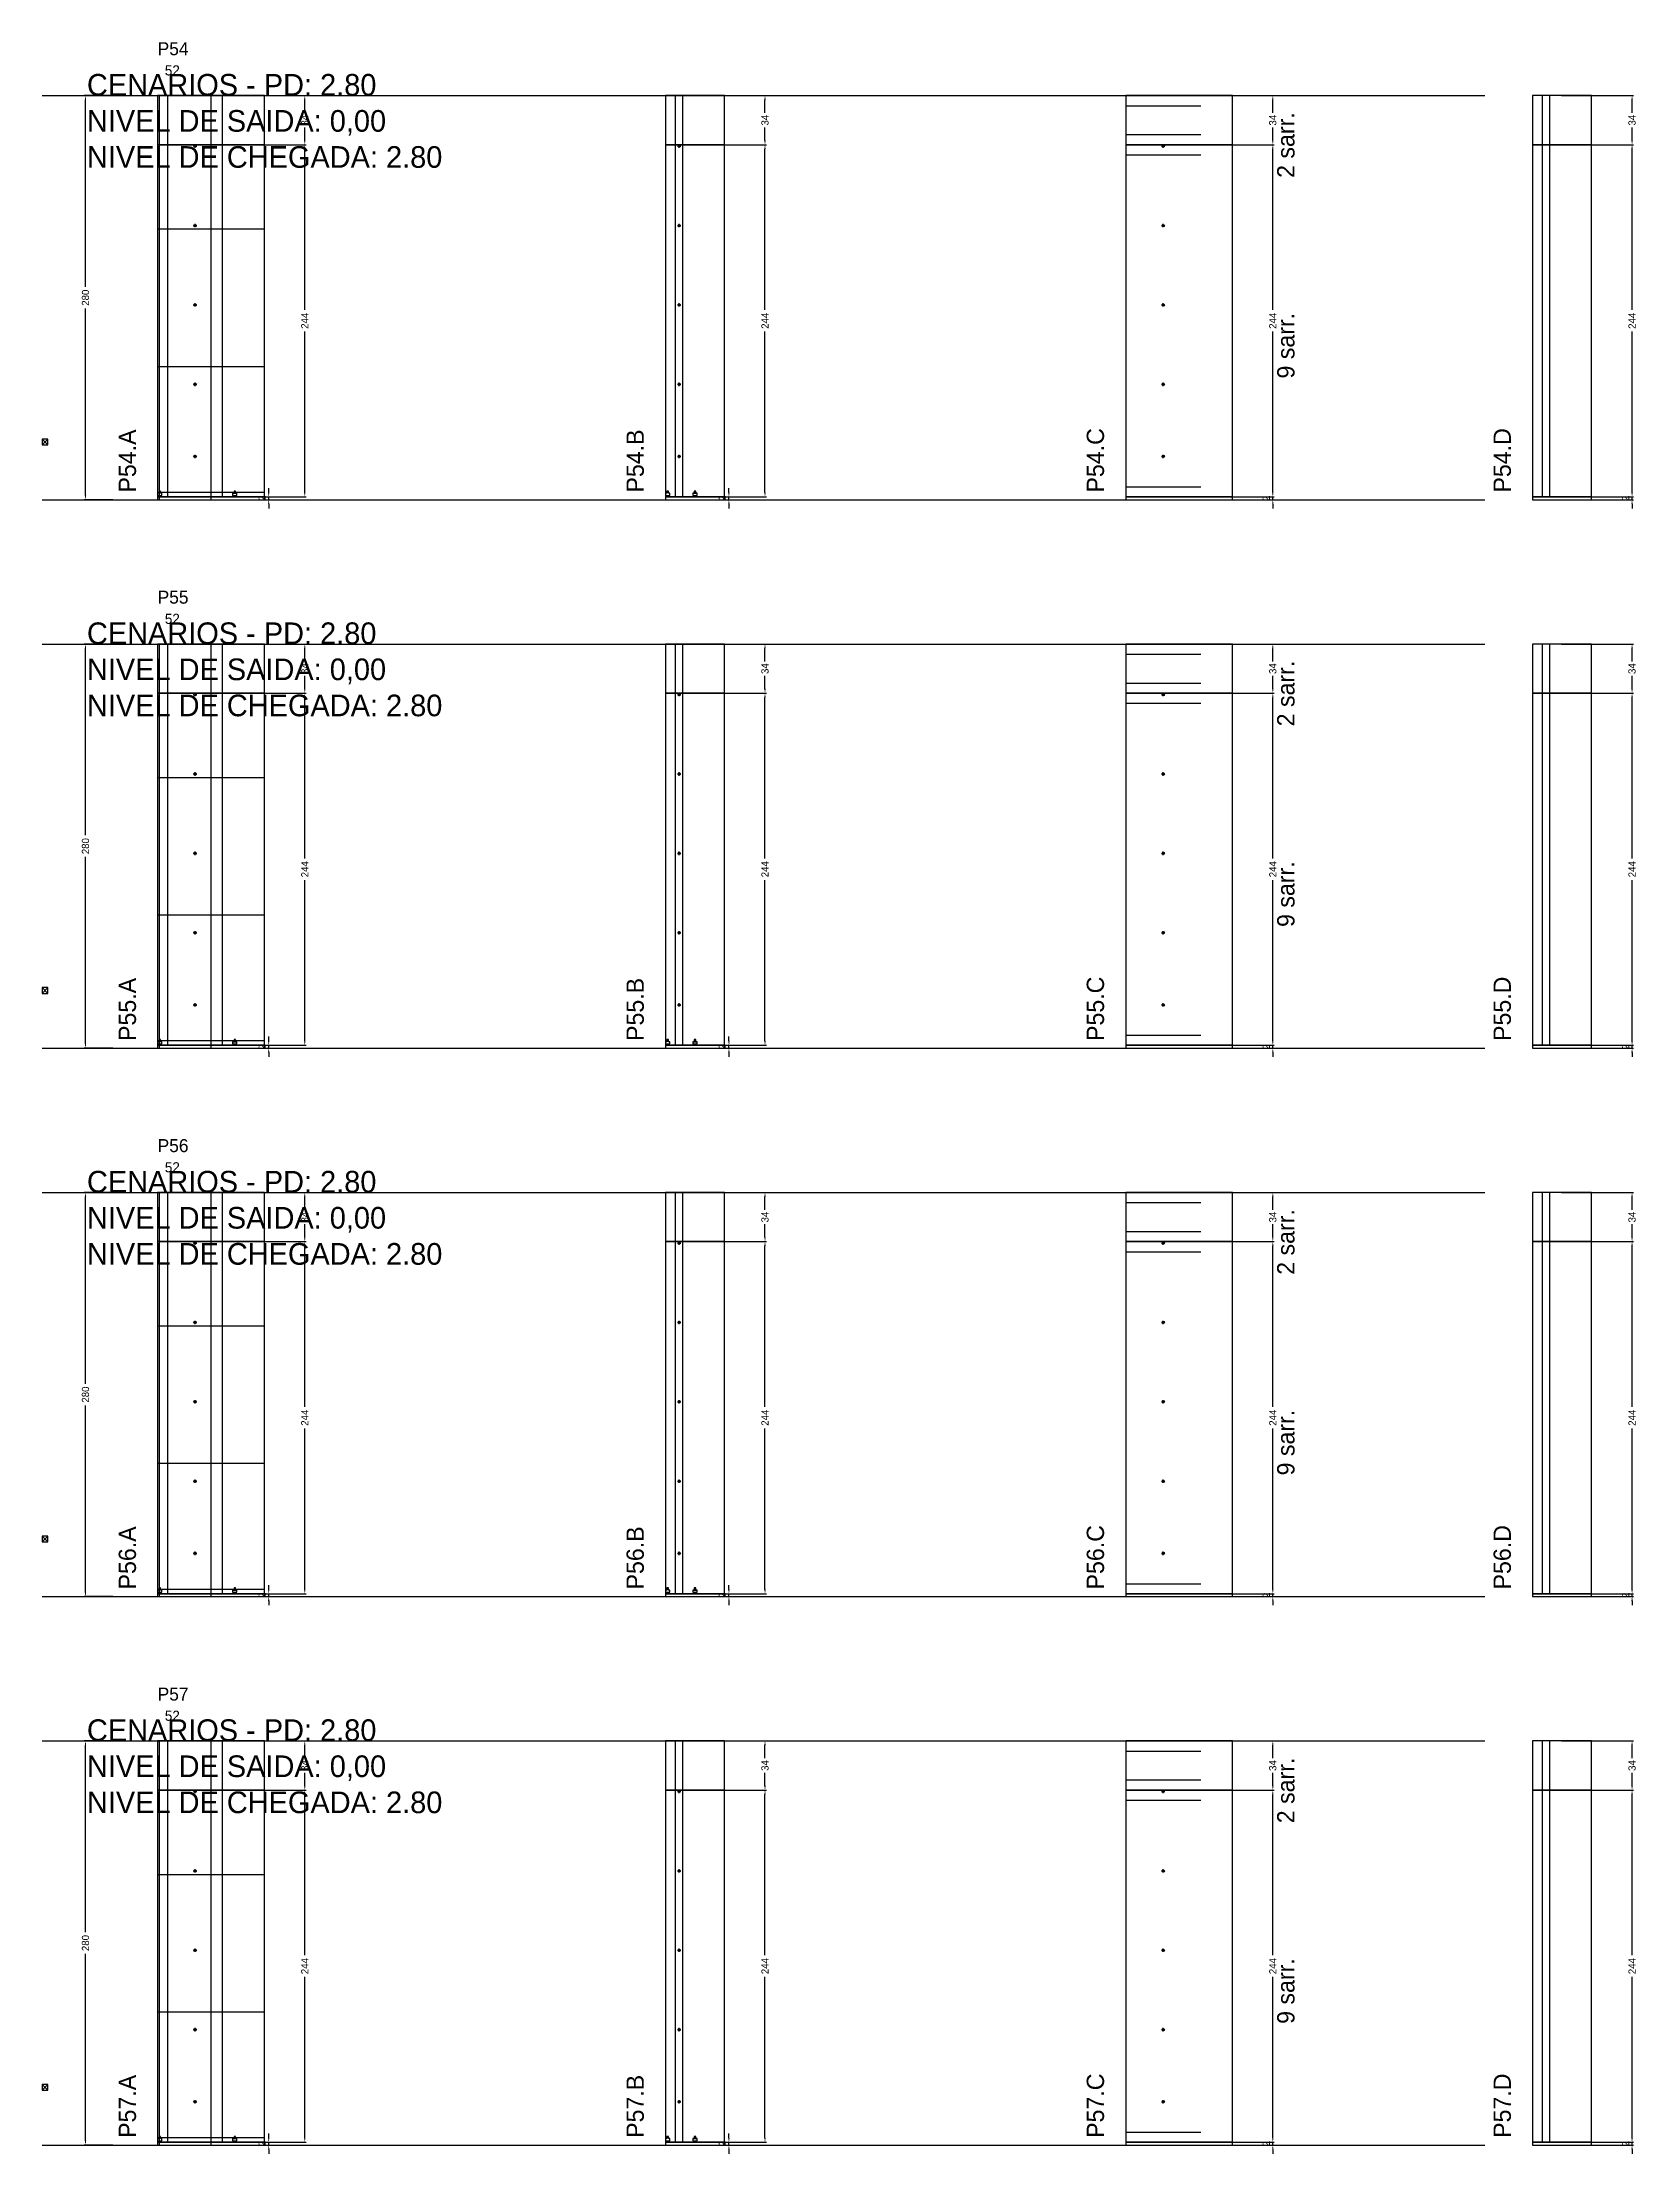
# Model space of a CAD drawing. Header units: centimetres. Extents: x -10500 to 4105, y -36866 to 295.
# Drawn here: x -7000 to -5895, y -21666 to -20203 of the extents above; entities that cross this region are included whole.
import ezdxf

# ---------------------------------------------------------------- set-up
doc = ezdxf.new("R2010")
doc.units = ezdxf.units.CM
doc.linetypes.add('DASHED', pattern=[2, -2])
for name, color, linetype in [('CHAPA', 140, 'Continuous'), ('COTA', 241, 'Continuous'), ('COTAS FURACAO', 16, 'Continuous'), ('Madeira', 30, 'Continuous'), ('NOMENCLATURA', 7, 'Continuous'), ('Nível', 160, 'Continuous'), ('Painéis', 200, 'Continuous'), ('Perfil Metálico', 150, 'Continuous'), ('SARR_2.2x7', 40, 'Continuous'), ('SARRAFO DE PRESSAO', 200, 'Continuous'), ('texto', 7, 'Continuous'), ('TEXTO_GERAL', 7, 'Continuous')]:
    doc.layers.add(name, color=color, linetype=linetype)
doc.dimstyles.new('PAINEL-NOVA', dxfattribs={"dimtxt": 5, "dimasz": 3, "dimexe": 1, "dimexo": 1, "dimgap": 1, "dimtad": 1, "dimcen": 2.5, "dimazin": 3, "dimtfac": 1, "dimtmove": 0, "dimatfit": 3})

msp = doc.modelspace()

# ---------------------------------------------------------------- texts
at = {"layer": 'NOMENCLATURA'}
for s, p in [('CENARIOS - PD: 2.80', (-6969, -20240)), ('NIVEL DE SAIDA: 0,00', (-6969, -20265)), ('NIVEL DE CHEGADA: 2.80', (-6969, -20290)), ('CENARIOS - PD: 2.80', (-6969, -20620)), ('NIVEL DE SAIDA: 0,00', (-6969, -20645)), ('NIVEL DE CHEGADA: 2.80', (-6969, -20670)), ('CENARIOS - PD: 2.80', (-6969, -21000)), ('NIVEL DE SAIDA: 0,00', (-6969, -21025)), ('NIVEL DE CHEGADA: 2.80', (-6969, -21050)), ('CENARIOS - PD: 2.80', (-6969, -21380)), ('NIVEL DE SAIDA: 0,00', (-6969, -21405)), ('NIVEL DE CHEGADA: 2.80', (-6969, -21430))]:
    msp.add_text(s, height=15, dxfattribs=at).set_placement(p)
for s, p in [('2 sarr.', (-6132, -20297)), ('9 sarr.', (-6132, -20436)), ('P54.A', (-6935, -20515)), ('P54.B', (-6583, -20515)), ('P54.C', (-6264, -20515)), ('P54.D', (-5982, -20515)), ('2 sarr.', (-6132, -20677)), ('9 sarr.', (-6132, -20816)), ('P55.A', (-6935, -20895)), ('P55.B', (-6583, -20895)), ('P55.C', (-6264, -20895)), ('P55.D', (-5982, -20895)), ('2 sarr.', (-6132, -21057)), ('9 sarr.', (-6132, -21196)), ('P56.A', (-6935, -21275)), ('P56.B', (-6583, -21275)), ('P56.C', (-6264, -21275)), ('P56.D', (-5982, -21275)), ('2 sarr.', (-6132, -21437)), ('9 sarr.', (-6132, -21576)), ('P57.A', (-6935, -21655)), ('P57.B', (-6583, -21655)), ('P57.C', (-6264, -21655)), ('P57.D', (-5982, -21655))]:
    msp.add_text(s, height=12, rotation=90, dxfattribs=at).set_placement(p)
at = {"layer": 'texto'}
for p in [(-6915, -20226), (-6915, -20606), (-6915, -20986), (-6915, -21366)]:
    msp.add_text('52', height=7, dxfattribs=at).set_placement(p)
at = {"layer": 'TEXTO_GERAL'}
for s, p in [('P54', (-6920, -20212)), ('P55', (-6920, -20592)), ('P56', (-6920, -20972)), ('P57', (-6920, -21352))]:
    msp.add_text(s, height=9, dxfattribs=at).set_placement(p)

# ---------------------------------------------------------------- blocks, each defined once
blk = doc.blocks.new('_CLOSEDFILLED')
at = {"color": 0, "linetype": 'BYBLOCK'}
blk.add_solid([(-1, 0.16), (0, 0), (-1, -0.16)], dxfattribs=at)
blk = doc.blocks.new('*D1457')
for p, q in [((-6951, -21380), (-6971, -21380)), ((-6970, -21512.5), (-6970, -21383)), ((-6970, -21657), (-6970, -21527.5)), ((-6951, -21660), (-6971, -21660))]:
    blk.add_line(p, q)
at = {"layer": 'Defpoints'}
for p in [(-6950, -21380), (-6970, -21660), (-6950, -21660)]:
    blk.add_point(p, dxfattribs=at)
at = {"layer": 'COTA', "xscale": 3, "yscale": 3}
for p, rotation in [((-6970, -21380), 90), ((-6970, -21660), 270)]:
    blk.add_blockref('_CLOSEDFILLED', p, dxfattribs=dict(at, rotation=rotation))
at = {"layer": 'COTA', "insert": (-6970, -21520), "char_height": 5, "attachment_point": 5, "rotation": 90}
blk.add_mtext('280', dxfattribs=at)
blk = doc.blocks.new('MULDURA')
at = {"layer": 'Paineis'}
for p, q in [((0, 0), (4, 4)), ((4, 0), (0, 4))]:
    blk.add_line(p, q, dxfattribs=at)
blk.add_lwpolyline([(0, 0), (4, 0), (4, 4), (0, 4)], close=True, dxfattribs=at)
blk = doc.blocks.new('*D1459')
for p, q in [((-6867, -21414), (-6817, -21414)), ((-6818, -21528.5), (-6818, -21417)), ((-6818, -21655), (-6818, -21543.5)), ((-6867, -21658), (-6817, -21658))]:
    blk.add_line(p, q)
at = {"layer": 'Defpoints'}
for p in [(-6868, -21414), (-6868, -21658), (-6818, -21658)]:
    blk.add_point(p, dxfattribs=at)
at = {"layer": 'COTA', "xscale": 3, "yscale": 3}
for p, rotation in [((-6818, -21414), 90), ((-6818, -21658), 270)]:
    blk.add_blockref('_CLOSEDFILLED', p, dxfattribs=dict(at, rotation=rotation))
at = {"layer": 'COTA', "insert": (-6818, -21536), "char_height": 5, "attachment_point": 5, "rotation": 90}
blk.add_mtext('244', dxfattribs=at)
blk = doc.blocks.new('*D1460')
for p, q in [((-6867, -21380), (-6817, -21380)), ((-6818, -21392), (-6818, -21383)), ((-6818, -21411), (-6818, -21402)), ((-6867, -21414), (-6817, -21414))]:
    blk.add_line(p, q)
at = {"layer": 'Defpoints'}
for p in [(-6868, -21380), (-6868, -21414), (-6818, -21414)]:
    blk.add_point(p, dxfattribs=at)
at = {"layer": 'COTA', "xscale": 3, "yscale": 3}
for p, rotation in [((-6818, -21380), 90), ((-6818, -21414), 270)]:
    blk.add_blockref('_CLOSEDFILLED', p, dxfattribs=dict(at, rotation=rotation))
at = {"layer": 'COTA', "insert": (-6818, -21397), "char_height": 5, "attachment_point": 5, "rotation": 90}
blk.add_mtext('34', dxfattribs=at)
blk = doc.blocks.new('SLIPTEE')
at = {"layer": 'Paineis'}
blk.add_lwpolyline([(0, 0), (3, 0), (3, 1.5), (2, 1.5), (2, 3), (1, 3), (1, 1.5), (0, 1.5)], close=True, dxfattribs=at)
blk = doc.blocks.new('SLIPTDD')
at = {"layer": 'Paineis'}
blk.add_line((0, 1.5), (3, 1.5), dxfattribs=at)
blk.add_lwpolyline([(0, 0), (3, 0), (3, 1.5), (2, 1.5), (2, 3), (1, 3), (1, 1.5), (0, 1.5)], close=True, dxfattribs=at)
blk = doc.blocks.new('furacao')
at = {"layer": 'COTAS FURACAO'}
for p, q in [((-1.2, 0), (1.2, 0)), ((0, -1.2), (0, 1.2))]:
    blk.add_line(p, q, dxfattribs=at)
blk.add_circle((0, 0), 0.8, dxfattribs=at)
blk = doc.blocks.new('*D1462')
for p, q in [((-6548, -21414), (-6498, -21414)), ((-6499, -21528.5), (-6499, -21417)), ((-6499, -21655), (-6499, -21543.5)), ((-6548, -21658), (-6498, -21658))]:
    blk.add_line(p, q)
at = {"layer": 'Defpoints'}
for p in [(-6549, -21414), (-6549, -21658), (-6499, -21658)]:
    blk.add_point(p, dxfattribs=at)
at = {"layer": 'COTA', "xscale": 3, "yscale": 3}
for p, rotation in [((-6499, -21414), 90), ((-6499, -21658), 270)]:
    blk.add_blockref('_CLOSEDFILLED', p, dxfattribs=dict(at, rotation=rotation))
at = {"layer": 'COTA', "insert": (-6499, -21536), "char_height": 5, "attachment_point": 5, "rotation": 90}
blk.add_mtext('244', dxfattribs=at)
blk = doc.blocks.new('*D1463')
for p, q in [((-6548, -21380), (-6498, -21380)), ((-6499, -21392), (-6499, -21383)), ((-6499, -21411), (-6499, -21402)), ((-6548, -21414), (-6498, -21414))]:
    blk.add_line(p, q)
at = {"layer": 'Defpoints'}
for p in [(-6549, -21380), (-6549, -21414), (-6499, -21414)]:
    blk.add_point(p, dxfattribs=at)
at = {"layer": 'COTA', "xscale": 3, "yscale": 3}
for p, rotation in [((-6499, -21380), 90), ((-6499, -21414), 270)]:
    blk.add_blockref('_CLOSEDFILLED', p, dxfattribs=dict(at, rotation=rotation))
at = {"layer": 'COTA', "insert": (-6499, -21397), "char_height": 5, "attachment_point": 5, "rotation": 90}
blk.add_mtext('34', dxfattribs=at)
blk = doc.blocks.new('*D1465')
for p, q in [((-6196, -21414), (-6146, -21414)), ((-6147, -21528.5), (-6147, -21417)), ((-6147, -21655), (-6147, -21543.5)), ((-6196, -21658), (-6146, -21658))]:
    blk.add_line(p, q)
at = {"layer": 'Defpoints'}
for p in [(-6197, -21414), (-6197, -21658), (-6147, -21658)]:
    blk.add_point(p, dxfattribs=at)
at = {"layer": 'COTA', "xscale": 3, "yscale": 3}
for p, rotation in [((-6147, -21414), 90), ((-6147, -21658), 270)]:
    blk.add_blockref('_CLOSEDFILLED', p, dxfattribs=dict(at, rotation=rotation))
at = {"layer": 'COTA', "insert": (-6147, -21536), "char_height": 5, "attachment_point": 5, "rotation": 90}
blk.add_mtext('244', dxfattribs=at)
blk = doc.blocks.new('*D1466')
for p, q in [((-6196, -21380), (-6146, -21380)), ((-6147, -21392), (-6147, -21383)), ((-6147, -21411), (-6147, -21402)), ((-6196, -21414), (-6146, -21414))]:
    blk.add_line(p, q)
at = {"layer": 'Defpoints'}
for p in [(-6197, -21380), (-6197, -21414), (-6147, -21414)]:
    blk.add_point(p, dxfattribs=at)
at = {"layer": 'COTA', "xscale": 3, "yscale": 3}
for p, rotation in [((-6147, -21380), 90), ((-6147, -21414), 270)]:
    blk.add_blockref('_CLOSEDFILLED', p, dxfattribs=dict(at, rotation=rotation))
at = {"layer": 'COTA', "insert": (-6147, -21397), "char_height": 5, "attachment_point": 5, "rotation": 90}
blk.add_mtext('34', dxfattribs=at)
blk = doc.blocks.new('*D1468')
for p, q in [((-5947, -21414), (-5897, -21414)), ((-5898, -21528.5), (-5898, -21417)), ((-5898, -21655), (-5898, -21543.5)), ((-5947, -21658), (-5897, -21658))]:
    blk.add_line(p, q)
at = {"layer": 'Defpoints'}
for p in [(-5948, -21414), (-5948, -21658), (-5898, -21658)]:
    blk.add_point(p, dxfattribs=at)
at = {"layer": 'COTA', "xscale": 3, "yscale": 3}
for p, rotation in [((-5898, -21414), 90), ((-5898, -21658), 270)]:
    blk.add_blockref('_CLOSEDFILLED', p, dxfattribs=dict(at, rotation=rotation))
at = {"layer": 'COTA', "insert": (-5898, -21536), "char_height": 5, "attachment_point": 5, "rotation": 90}
blk.add_mtext('244', dxfattribs=at)
blk = doc.blocks.new('*D1469')
for p, q in [((-5947, -21380), (-5897, -21380)), ((-5898, -21392), (-5898, -21383)), ((-5898, -21411), (-5898, -21402)), ((-5947, -21414), (-5897, -21414))]:
    blk.add_line(p, q)
at = {"layer": 'Defpoints'}
for p in [(-5948, -21380), (-5948, -21414), (-5898, -21414)]:
    blk.add_point(p, dxfattribs=at)
at = {"layer": 'COTA', "xscale": 3, "yscale": 3}
for p, rotation in [((-5898, -21380), 90), ((-5898, -21414), 270)]:
    blk.add_blockref('_CLOSEDFILLED', p, dxfattribs=dict(at, rotation=rotation))
at = {"layer": 'COTA', "insert": (-5898, -21397), "char_height": 5, "attachment_point": 5, "rotation": 90}
blk.add_mtext('34', dxfattribs=at)
blk = doc.blocks.new('*D1431')
for p, q in [((-6951, -21000), (-6971, -21000)), ((-6970, -21132.5), (-6970, -21003)), ((-6970, -21277), (-6970, -21147.5)), ((-6951, -21280), (-6971, -21280))]:
    blk.add_line(p, q)
at = {"layer": 'Defpoints'}
for p in [(-6950, -21000), (-6970, -21280), (-6950, -21280)]:
    blk.add_point(p, dxfattribs=at)
at = {"layer": 'COTA', "xscale": 3, "yscale": 3}
for p, rotation in [((-6970, -21000), 90), ((-6970, -21280), 270)]:
    blk.add_blockref('_CLOSEDFILLED', p, dxfattribs=dict(at, rotation=rotation))
at = {"layer": 'COTA', "insert": (-6970, -21140), "char_height": 5, "attachment_point": 5, "rotation": 90}
blk.add_mtext('280', dxfattribs=at)
blk = doc.blocks.new('*D1433')
for p, q in [((-6867, -21034), (-6817, -21034)), ((-6818, -21148.5), (-6818, -21037)), ((-6818, -21275), (-6818, -21163.5)), ((-6867, -21278), (-6817, -21278))]:
    blk.add_line(p, q)
at = {"layer": 'Defpoints'}
for p in [(-6868, -21034), (-6868, -21278), (-6818, -21278)]:
    blk.add_point(p, dxfattribs=at)
at = {"layer": 'COTA', "xscale": 3, "yscale": 3}
for p, rotation in [((-6818, -21034), 90), ((-6818, -21278), 270)]:
    blk.add_blockref('_CLOSEDFILLED', p, dxfattribs=dict(at, rotation=rotation))
at = {"layer": 'COTA', "insert": (-6818, -21156), "char_height": 5, "attachment_point": 5, "rotation": 90}
blk.add_mtext('244', dxfattribs=at)
blk = doc.blocks.new('*D1434')
for p, q in [((-6867, -21000), (-6817, -21000)), ((-6818, -21012), (-6818, -21003)), ((-6818, -21031), (-6818, -21022)), ((-6867, -21034), (-6817, -21034))]:
    blk.add_line(p, q)
at = {"layer": 'Defpoints'}
for p in [(-6868, -21000), (-6868, -21034), (-6818, -21034)]:
    blk.add_point(p, dxfattribs=at)
at = {"layer": 'COTA', "xscale": 3, "yscale": 3}
for p, rotation in [((-6818, -21000), 90), ((-6818, -21034), 270)]:
    blk.add_blockref('_CLOSEDFILLED', p, dxfattribs=dict(at, rotation=rotation))
at = {"layer": 'COTA', "insert": (-6818, -21017), "char_height": 5, "attachment_point": 5, "rotation": 90}
blk.add_mtext('34', dxfattribs=at)
blk = doc.blocks.new('*D1436')
for p, q in [((-6548, -21034), (-6498, -21034)), ((-6499, -21148.5), (-6499, -21037)), ((-6499, -21275), (-6499, -21163.5)), ((-6548, -21278), (-6498, -21278))]:
    blk.add_line(p, q)
at = {"layer": 'Defpoints'}
for p in [(-6549, -21034), (-6549, -21278), (-6499, -21278)]:
    blk.add_point(p, dxfattribs=at)
at = {"layer": 'COTA', "xscale": 3, "yscale": 3}
for p, rotation in [((-6499, -21034), 90), ((-6499, -21278), 270)]:
    blk.add_blockref('_CLOSEDFILLED', p, dxfattribs=dict(at, rotation=rotation))
at = {"layer": 'COTA', "insert": (-6499, -21156), "char_height": 5, "attachment_point": 5, "rotation": 90}
blk.add_mtext('244', dxfattribs=at)
blk = doc.blocks.new('*D1437')
for p, q in [((-6548, -21000), (-6498, -21000)), ((-6499, -21012), (-6499, -21003)), ((-6499, -21031), (-6499, -21022)), ((-6548, -21034), (-6498, -21034))]:
    blk.add_line(p, q)
at = {"layer": 'Defpoints'}
for p in [(-6549, -21000), (-6549, -21034), (-6499, -21034)]:
    blk.add_point(p, dxfattribs=at)
at = {"layer": 'COTA', "xscale": 3, "yscale": 3}
for p, rotation in [((-6499, -21000), 90), ((-6499, -21034), 270)]:
    blk.add_blockref('_CLOSEDFILLED', p, dxfattribs=dict(at, rotation=rotation))
at = {"layer": 'COTA', "insert": (-6499, -21017), "char_height": 5, "attachment_point": 5, "rotation": 90}
blk.add_mtext('34', dxfattribs=at)
blk = doc.blocks.new('*D1439')
for p, q in [((-6196, -21034), (-6146, -21034)), ((-6147, -21148.5), (-6147, -21037)), ((-6147, -21275), (-6147, -21163.5)), ((-6196, -21278), (-6146, -21278))]:
    blk.add_line(p, q)
at = {"layer": 'Defpoints'}
for p in [(-6197, -21034), (-6197, -21278), (-6147, -21278)]:
    blk.add_point(p, dxfattribs=at)
at = {"layer": 'COTA', "xscale": 3, "yscale": 3}
for p, rotation in [((-6147, -21034), 90), ((-6147, -21278), 270)]:
    blk.add_blockref('_CLOSEDFILLED', p, dxfattribs=dict(at, rotation=rotation))
at = {"layer": 'COTA', "insert": (-6147, -21156), "char_height": 5, "attachment_point": 5, "rotation": 90}
blk.add_mtext('244', dxfattribs=at)
blk = doc.blocks.new('*D1440')
for p, q in [((-6196, -21000), (-6146, -21000)), ((-6147, -21012), (-6147, -21003)), ((-6147, -21031), (-6147, -21022)), ((-6196, -21034), (-6146, -21034))]:
    blk.add_line(p, q)
at = {"layer": 'Defpoints'}
for p in [(-6197, -21000), (-6197, -21034), (-6147, -21034)]:
    blk.add_point(p, dxfattribs=at)
at = {"layer": 'COTA', "xscale": 3, "yscale": 3}
for p, rotation in [((-6147, -21000), 90), ((-6147, -21034), 270)]:
    blk.add_blockref('_CLOSEDFILLED', p, dxfattribs=dict(at, rotation=rotation))
at = {"layer": 'COTA', "insert": (-6147, -21017), "char_height": 5, "attachment_point": 5, "rotation": 90}
blk.add_mtext('34', dxfattribs=at)
blk = doc.blocks.new('*D1442')
for p, q in [((-5947, -21034), (-5897, -21034)), ((-5898, -21148.5), (-5898, -21037)), ((-5898, -21275), (-5898, -21163.5)), ((-5947, -21278), (-5897, -21278))]:
    blk.add_line(p, q)
at = {"layer": 'Defpoints'}
for p in [(-5948, -21034), (-5948, -21278), (-5898, -21278)]:
    blk.add_point(p, dxfattribs=at)
at = {"layer": 'COTA', "xscale": 3, "yscale": 3}
for p, rotation in [((-5898, -21034), 90), ((-5898, -21278), 270)]:
    blk.add_blockref('_CLOSEDFILLED', p, dxfattribs=dict(at, rotation=rotation))
at = {"layer": 'COTA', "insert": (-5898, -21156), "char_height": 5, "attachment_point": 5, "rotation": 90}
blk.add_mtext('244', dxfattribs=at)
blk = doc.blocks.new('*D1443')
for p, q in [((-5947, -21000), (-5897, -21000)), ((-5898, -21012), (-5898, -21003)), ((-5898, -21031), (-5898, -21022)), ((-5947, -21034), (-5897, -21034))]:
    blk.add_line(p, q)
at = {"layer": 'Defpoints'}
for p in [(-5948, -21000), (-5948, -21034), (-5898, -21034)]:
    blk.add_point(p, dxfattribs=at)
at = {"layer": 'COTA', "xscale": 3, "yscale": 3}
for p, rotation in [((-5898, -21000), 90), ((-5898, -21034), 270)]:
    blk.add_blockref('_CLOSEDFILLED', p, dxfattribs=dict(at, rotation=rotation))
at = {"layer": 'COTA', "insert": (-5898, -21017), "char_height": 5, "attachment_point": 5, "rotation": 90}
blk.add_mtext('34', dxfattribs=at)
blk = doc.blocks.new('*D1405')
for p, q in [((-6951, -20620), (-6971, -20620)), ((-6970, -20752.5), (-6970, -20623)), ((-6970, -20897), (-6970, -20767.5)), ((-6951, -20900), (-6971, -20900))]:
    blk.add_line(p, q)
at = {"layer": 'Defpoints'}
for p in [(-6950, -20620), (-6970, -20900), (-6950, -20900)]:
    blk.add_point(p, dxfattribs=at)
at = {"layer": 'COTA', "xscale": 3, "yscale": 3}
for p, rotation in [((-6970, -20620), 90), ((-6970, -20900), 270)]:
    blk.add_blockref('_CLOSEDFILLED', p, dxfattribs=dict(at, rotation=rotation))
at = {"layer": 'COTA', "insert": (-6970, -20760), "char_height": 5, "attachment_point": 5, "rotation": 90}
blk.add_mtext('280', dxfattribs=at)
blk = doc.blocks.new('*D1407')
for p, q in [((-6867, -20654), (-6817, -20654)), ((-6818, -20768.5), (-6818, -20657)), ((-6818, -20895), (-6818, -20783.5)), ((-6867, -20898), (-6817, -20898))]:
    blk.add_line(p, q)
at = {"layer": 'Defpoints'}
for p in [(-6868, -20654), (-6868, -20898), (-6818, -20898)]:
    blk.add_point(p, dxfattribs=at)
at = {"layer": 'COTA', "xscale": 3, "yscale": 3}
for p, rotation in [((-6818, -20654), 90), ((-6818, -20898), 270)]:
    blk.add_blockref('_CLOSEDFILLED', p, dxfattribs=dict(at, rotation=rotation))
at = {"layer": 'COTA', "insert": (-6818, -20776), "char_height": 5, "attachment_point": 5, "rotation": 90}
blk.add_mtext('244', dxfattribs=at)
blk = doc.blocks.new('*D1408')
for p, q in [((-6867, -20620), (-6817, -20620)), ((-6818, -20632), (-6818, -20623)), ((-6818, -20651), (-6818, -20642)), ((-6867, -20654), (-6817, -20654))]:
    blk.add_line(p, q)
at = {"layer": 'Defpoints'}
for p in [(-6868, -20620), (-6868, -20654), (-6818, -20654)]:
    blk.add_point(p, dxfattribs=at)
at = {"layer": 'COTA', "xscale": 3, "yscale": 3}
for p, rotation in [((-6818, -20620), 90), ((-6818, -20654), 270)]:
    blk.add_blockref('_CLOSEDFILLED', p, dxfattribs=dict(at, rotation=rotation))
at = {"layer": 'COTA', "insert": (-6818, -20637), "char_height": 5, "attachment_point": 5, "rotation": 90}
blk.add_mtext('34', dxfattribs=at)
blk = doc.blocks.new('*D1410')
for p, q in [((-6548, -20654), (-6498, -20654)), ((-6499, -20768.5), (-6499, -20657)), ((-6499, -20895), (-6499, -20783.5)), ((-6548, -20898), (-6498, -20898))]:
    blk.add_line(p, q)
at = {"layer": 'Defpoints'}
for p in [(-6549, -20654), (-6549, -20898), (-6499, -20898)]:
    blk.add_point(p, dxfattribs=at)
at = {"layer": 'COTA', "xscale": 3, "yscale": 3}
for p, rotation in [((-6499, -20654), 90), ((-6499, -20898), 270)]:
    blk.add_blockref('_CLOSEDFILLED', p, dxfattribs=dict(at, rotation=rotation))
at = {"layer": 'COTA', "insert": (-6499, -20776), "char_height": 5, "attachment_point": 5, "rotation": 90}
blk.add_mtext('244', dxfattribs=at)
blk = doc.blocks.new('*D1411')
for p, q in [((-6548, -20620), (-6498, -20620)), ((-6499, -20632), (-6499, -20623)), ((-6499, -20651), (-6499, -20642)), ((-6548, -20654), (-6498, -20654))]:
    blk.add_line(p, q)
at = {"layer": 'Defpoints'}
for p in [(-6549, -20620), (-6549, -20654), (-6499, -20654)]:
    blk.add_point(p, dxfattribs=at)
at = {"layer": 'COTA', "xscale": 3, "yscale": 3}
for p, rotation in [((-6499, -20620), 90), ((-6499, -20654), 270)]:
    blk.add_blockref('_CLOSEDFILLED', p, dxfattribs=dict(at, rotation=rotation))
at = {"layer": 'COTA', "insert": (-6499, -20637), "char_height": 5, "attachment_point": 5, "rotation": 90}
blk.add_mtext('34', dxfattribs=at)
blk = doc.blocks.new('*D1413')
for p, q in [((-6196, -20654), (-6146, -20654)), ((-6147, -20768.5), (-6147, -20657)), ((-6147, -20895), (-6147, -20783.5)), ((-6196, -20898), (-6146, -20898))]:
    blk.add_line(p, q)
at = {"layer": 'Defpoints'}
for p in [(-6197, -20654), (-6197, -20898), (-6147, -20898)]:
    blk.add_point(p, dxfattribs=at)
at = {"layer": 'COTA', "xscale": 3, "yscale": 3}
for p, rotation in [((-6147, -20654), 90), ((-6147, -20898), 270)]:
    blk.add_blockref('_CLOSEDFILLED', p, dxfattribs=dict(at, rotation=rotation))
at = {"layer": 'COTA', "insert": (-6147, -20776), "char_height": 5, "attachment_point": 5, "rotation": 90}
blk.add_mtext('244', dxfattribs=at)
blk = doc.blocks.new('*D1414')
for p, q in [((-6196, -20620), (-6146, -20620)), ((-6147, -20632), (-6147, -20623)), ((-6147, -20651), (-6147, -20642)), ((-6196, -20654), (-6146, -20654))]:
    blk.add_line(p, q)
at = {"layer": 'Defpoints'}
for p in [(-6197, -20620), (-6197, -20654), (-6147, -20654)]:
    blk.add_point(p, dxfattribs=at)
at = {"layer": 'COTA', "xscale": 3, "yscale": 3}
for p, rotation in [((-6147, -20620), 90), ((-6147, -20654), 270)]:
    blk.add_blockref('_CLOSEDFILLED', p, dxfattribs=dict(at, rotation=rotation))
at = {"layer": 'COTA', "insert": (-6147, -20637), "char_height": 5, "attachment_point": 5, "rotation": 90}
blk.add_mtext('34', dxfattribs=at)
blk = doc.blocks.new('*D1416')
for p, q in [((-5947, -20654), (-5897, -20654)), ((-5898, -20768.5), (-5898, -20657)), ((-5898, -20895), (-5898, -20783.5)), ((-5947, -20898), (-5897, -20898))]:
    blk.add_line(p, q)
at = {"layer": 'Defpoints'}
for p in [(-5948, -20654), (-5948, -20898), (-5898, -20898)]:
    blk.add_point(p, dxfattribs=at)
at = {"layer": 'COTA', "xscale": 3, "yscale": 3}
for p, rotation in [((-5898, -20654), 90), ((-5898, -20898), 270)]:
    blk.add_blockref('_CLOSEDFILLED', p, dxfattribs=dict(at, rotation=rotation))
at = {"layer": 'COTA', "insert": (-5898, -20776), "char_height": 5, "attachment_point": 5, "rotation": 90}
blk.add_mtext('244', dxfattribs=at)
blk = doc.blocks.new('*D1417')
for p, q in [((-5947, -20620), (-5897, -20620)), ((-5898, -20632), (-5898, -20623)), ((-5898, -20651), (-5898, -20642)), ((-5947, -20654), (-5897, -20654))]:
    blk.add_line(p, q)
at = {"layer": 'Defpoints'}
for p in [(-5948, -20620), (-5948, -20654), (-5898, -20654)]:
    blk.add_point(p, dxfattribs=at)
at = {"layer": 'COTA', "xscale": 3, "yscale": 3}
for p, rotation in [((-5898, -20620), 90), ((-5898, -20654), 270)]:
    blk.add_blockref('_CLOSEDFILLED', p, dxfattribs=dict(at, rotation=rotation))
at = {"layer": 'COTA', "insert": (-5898, -20637), "char_height": 5, "attachment_point": 5, "rotation": 90}
blk.add_mtext('34', dxfattribs=at)
blk = doc.blocks.new('*D1379')
for p, q in [((-6951, -20240), (-6971, -20240)), ((-6970, -20372.5), (-6970, -20243)), ((-6970, -20517), (-6970, -20387.5)), ((-6951, -20520), (-6971, -20520))]:
    blk.add_line(p, q)
at = {"layer": 'Defpoints'}
for p in [(-6950, -20240), (-6970, -20520), (-6950, -20520)]:
    blk.add_point(p, dxfattribs=at)
at = {"layer": 'COTA', "xscale": 3, "yscale": 3}
for p, rotation in [((-6970, -20240), 90), ((-6970, -20520), 270)]:
    blk.add_blockref('_CLOSEDFILLED', p, dxfattribs=dict(at, rotation=rotation))
at = {"layer": 'COTA', "insert": (-6970, -20380), "char_height": 5, "attachment_point": 5, "rotation": 90}
blk.add_mtext('280', dxfattribs=at)
blk = doc.blocks.new('*D1381')
for p, q in [((-6867, -20274), (-6817, -20274)), ((-6818, -20388.5), (-6818, -20277)), ((-6818, -20515), (-6818, -20403.5)), ((-6867, -20518), (-6817, -20518))]:
    blk.add_line(p, q)
at = {"layer": 'Defpoints'}
for p in [(-6868, -20274), (-6868, -20518), (-6818, -20518)]:
    blk.add_point(p, dxfattribs=at)
at = {"layer": 'COTA', "xscale": 3, "yscale": 3}
for p, rotation in [((-6818, -20274), 90), ((-6818, -20518), 270)]:
    blk.add_blockref('_CLOSEDFILLED', p, dxfattribs=dict(at, rotation=rotation))
at = {"layer": 'COTA', "insert": (-6818, -20396), "char_height": 5, "attachment_point": 5, "rotation": 90}
blk.add_mtext('244', dxfattribs=at)
blk = doc.blocks.new('*D1382')
for p, q in [((-6867, -20240), (-6817, -20240)), ((-6818, -20252), (-6818, -20243)), ((-6818, -20271), (-6818, -20262)), ((-6867, -20274), (-6817, -20274))]:
    blk.add_line(p, q)
at = {"layer": 'Defpoints'}
for p in [(-6868, -20240), (-6868, -20274), (-6818, -20274)]:
    blk.add_point(p, dxfattribs=at)
at = {"layer": 'COTA', "xscale": 3, "yscale": 3}
for p, rotation in [((-6818, -20240), 90), ((-6818, -20274), 270)]:
    blk.add_blockref('_CLOSEDFILLED', p, dxfattribs=dict(at, rotation=rotation))
at = {"layer": 'COTA', "insert": (-6818, -20257), "char_height": 5, "attachment_point": 5, "rotation": 90}
blk.add_mtext('34', dxfattribs=at)
blk = doc.blocks.new('*D1384')
for p, q in [((-6548, -20274), (-6498, -20274)), ((-6499, -20388.5), (-6499, -20277)), ((-6499, -20515), (-6499, -20403.5)), ((-6548, -20518), (-6498, -20518))]:
    blk.add_line(p, q)
at = {"layer": 'Defpoints'}
for p in [(-6549, -20274), (-6549, -20518), (-6499, -20518)]:
    blk.add_point(p, dxfattribs=at)
at = {"layer": 'COTA', "xscale": 3, "yscale": 3}
for p, rotation in [((-6499, -20274), 90), ((-6499, -20518), 270)]:
    blk.add_blockref('_CLOSEDFILLED', p, dxfattribs=dict(at, rotation=rotation))
at = {"layer": 'COTA', "insert": (-6499, -20396), "char_height": 5, "attachment_point": 5, "rotation": 90}
blk.add_mtext('244', dxfattribs=at)
blk = doc.blocks.new('*D1385')
for p, q in [((-6548, -20240), (-6498, -20240)), ((-6499, -20252), (-6499, -20243)), ((-6499, -20271), (-6499, -20262)), ((-6548, -20274), (-6498, -20274))]:
    blk.add_line(p, q)
at = {"layer": 'Defpoints'}
for p in [(-6549, -20240), (-6549, -20274), (-6499, -20274)]:
    blk.add_point(p, dxfattribs=at)
at = {"layer": 'COTA', "xscale": 3, "yscale": 3}
for p, rotation in [((-6499, -20240), 90), ((-6499, -20274), 270)]:
    blk.add_blockref('_CLOSEDFILLED', p, dxfattribs=dict(at, rotation=rotation))
at = {"layer": 'COTA', "insert": (-6499, -20257), "char_height": 5, "attachment_point": 5, "rotation": 90}
blk.add_mtext('34', dxfattribs=at)
blk = doc.blocks.new('*D1387')
for p, q in [((-6196, -20274), (-6146, -20274)), ((-6147, -20388.5), (-6147, -20277)), ((-6147, -20515), (-6147, -20403.5)), ((-6196, -20518), (-6146, -20518))]:
    blk.add_line(p, q)
at = {"layer": 'Defpoints'}
for p in [(-6197, -20274), (-6197, -20518), (-6147, -20518)]:
    blk.add_point(p, dxfattribs=at)
at = {"layer": 'COTA', "xscale": 3, "yscale": 3}
for p, rotation in [((-6147, -20274), 90), ((-6147, -20518), 270)]:
    blk.add_blockref('_CLOSEDFILLED', p, dxfattribs=dict(at, rotation=rotation))
at = {"layer": 'COTA', "insert": (-6147, -20396), "char_height": 5, "attachment_point": 5, "rotation": 90}
blk.add_mtext('244', dxfattribs=at)
blk = doc.blocks.new('*D1388')
for p, q in [((-6196, -20240), (-6146, -20240)), ((-6147, -20252), (-6147, -20243)), ((-6147, -20271), (-6147, -20262)), ((-6196, -20274), (-6146, -20274))]:
    blk.add_line(p, q)
at = {"layer": 'Defpoints'}
for p in [(-6197, -20240), (-6197, -20274), (-6147, -20274)]:
    blk.add_point(p, dxfattribs=at)
at = {"layer": 'COTA', "xscale": 3, "yscale": 3}
for p, rotation in [((-6147, -20240), 90), ((-6147, -20274), 270)]:
    blk.add_blockref('_CLOSEDFILLED', p, dxfattribs=dict(at, rotation=rotation))
at = {"layer": 'COTA', "insert": (-6147, -20257), "char_height": 5, "attachment_point": 5, "rotation": 90}
blk.add_mtext('34', dxfattribs=at)
blk = doc.blocks.new('*D1390')
for p, q in [((-5947, -20274), (-5897, -20274)), ((-5898, -20388.5), (-5898, -20277)), ((-5898, -20515), (-5898, -20403.5)), ((-5947, -20518), (-5897, -20518))]:
    blk.add_line(p, q)
at = {"layer": 'Defpoints'}
for p in [(-5948, -20274), (-5948, -20518), (-5898, -20518)]:
    blk.add_point(p, dxfattribs=at)
at = {"layer": 'COTA', "xscale": 3, "yscale": 3}
for p, rotation in [((-5898, -20274), 90), ((-5898, -20518), 270)]:
    blk.add_blockref('_CLOSEDFILLED', p, dxfattribs=dict(at, rotation=rotation))
at = {"layer": 'COTA', "insert": (-5898, -20396), "char_height": 5, "attachment_point": 5, "rotation": 90}
blk.add_mtext('244', dxfattribs=at)
blk = doc.blocks.new('*D1391')
for p, q in [((-5947, -20240), (-5897, -20240)), ((-5898, -20252), (-5898, -20243)), ((-5898, -20271), (-5898, -20262)), ((-5947, -20274), (-5897, -20274))]:
    blk.add_line(p, q)
at = {"layer": 'Defpoints'}
for p in [(-5948, -20240), (-5948, -20274), (-5898, -20274)]:
    blk.add_point(p, dxfattribs=at)
at = {"layer": 'COTA', "xscale": 3, "yscale": 3}
for p, rotation in [((-5898, -20240), 90), ((-5898, -20274), 270)]:
    blk.add_blockref('_CLOSEDFILLED', p, dxfattribs=dict(at, rotation=rotation))
at = {"layer": 'COTA', "insert": (-5898, -20257), "char_height": 5, "attachment_point": 5, "rotation": 90}
blk.add_mtext('34', dxfattribs=at)

# ---------------------------------------------------------------- dimensions: what is measured, and where the dimension line sits
at = {"layer": 'COTA'}
for base, p1, p2, picture, middle in [((-6970, -20520), (-6950, -20520), (-6950, -20240), '*D1379', (-6970, -20380)), ((-6818, -20274), (-6868, -20274), (-6868, -20240), '*D1382', (-6818, -20257)), ((-6499, -20274), (-6549, -20274), (-6549, -20240), '*D1385', (-6499, -20257)), ((-6147, -20274), (-6197, -20274), (-6197, -20240), '*D1388', (-6147, -20257)), ((-5898, -20274), (-5948, -20274), (-5948, -20240), '*D1391', (-5898, -20257)), ((-6818, -20518), (-6868, -20518), (-6868, -20274), '*D1381', (-6818, -20396)), ((-6499, -20518), (-6549, -20518), (-6549, -20274), '*D1384', (-6499, -20396)), ((-6147, -20518), (-6197, -20518), (-6197, -20274), '*D1387', (-6147, -20396)), ((-5898, -20518), (-5948, -20518), (-5948, -20274), '*D1390', (-5898, -20396)), ((-6970, -20900), (-6950, -20900), (-6950, -20620), '*D1405', (-6970, -20760)), ((-6818, -20654), (-6868, -20654), (-6868, -20620), '*D1408', (-6818, -20637)), ((-6499, -20654), (-6549, -20654), (-6549, -20620), '*D1411', (-6499, -20637)), ((-6147, -20654), (-6197, -20654), (-6197, -20620), '*D1414', (-6147, -20637)), ((-5898, -20654), (-5948, -20654), (-5948, -20620), '*D1417', (-5898, -20637)), ((-6818, -20898), (-6868, -20898), (-6868, -20654), '*D1407', (-6818, -20776)), ((-6499, -20898), (-6549, -20898), (-6549, -20654), '*D1410', (-6499, -20776)), ((-6147, -20898), (-6197, -20898), (-6197, -20654), '*D1413', (-6147, -20776)), ((-5898, -20898), (-5948, -20898), (-5948, -20654), '*D1416', (-5898, -20776)), ((-6970, -21280), (-6950, -21280), (-6950, -21000), '*D1431', (-6970, -21140)), ((-6818, -21034), (-6868, -21034), (-6868, -21000), '*D1434', (-6818, -21017)), ((-6499, -21034), (-6549, -21034), (-6549, -21000), '*D1437', (-6499, -21017)), ((-6147, -21034), (-6197, -21034), (-6197, -21000), '*D1440', (-6147, -21017)), ((-5898, -21034), (-5948, -21034), (-5948, -21000), '*D1443', (-5898, -21017)), ((-6818, -21278), (-6868, -21278), (-6868, -21034), '*D1433', (-6818, -21156)), ((-6499, -21278), (-6549, -21278), (-6549, -21034), '*D1436', (-6499, -21156)), ((-6147, -21278), (-6197, -21278), (-6197, -21034), '*D1439', (-6147, -21156)), ((-5898, -21278), (-5948, -21278), (-5948, -21034), '*D1442', (-5898, -21156)), ((-6970, -21660), (-6950, -21660), (-6950, -21380), '*D1457', (-6970, -21520)), ((-6818, -21414), (-6868, -21414), (-6868, -21380), '*D1460', (-6818, -21397)), ((-6499, -21414), (-6549, -21414), (-6549, -21380), '*D1463', (-6499, -21397)), ((-6147, -21414), (-6197, -21414), (-6197, -21380), '*D1466', (-6147, -21397)), ((-5898, -21414), (-5948, -21414), (-5948, -21380), '*D1469', (-5898, -21397)), ((-6818, -21658), (-6868, -21658), (-6868, -21414), '*D1459', (-6818, -21536)), ((-6499, -21658), (-6549, -21658), (-6549, -21414), '*D1462', (-6499, -21536)), ((-6147, -21658), (-6197, -21658), (-6197, -21414), '*D1465', (-6147, -21536)), ((-5898, -21658), (-5948, -21658), (-5948, -21414), '*D1468', (-5898, -21536))]:
    dim = msp.add_linear_dim(base=base, p1=p1, p2=p2, angle=90, dimstyle='PAINEL-NOVA', dxfattribs=at)
    dim.commit()
    dim.dimension.update_dxf_attribs({"geometry": picture, "text_midpoint": middle})
for base, p1, p2 in [((-6843, -20520), (-6868, -20520), (-6868, -20518)), ((-6524, -20520), (-6549, -20520), (-6549, -20518)), ((-6147, -20520), (-6197, -20520), (-6197, -20518)), ((-5898, -20520), (-5948, -20520), (-5948, -20518)), ((-6843, -20900), (-6868, -20900), (-6868, -20898)), ((-6524, -20900), (-6549, -20900), (-6549, -20898)), ((-6147, -20900), (-6197, -20900), (-6197, -20898)), ((-5898, -20900), (-5948, -20900), (-5948, -20898)), ((-6843, -21280), (-6868, -21280), (-6868, -21278)), ((-6524, -21280), (-6549, -21280), (-6549, -21278)), ((-6147, -21280), (-6197, -21280), (-6197, -21278)), ((-5898, -21280), (-5948, -21280), (-5948, -21278)), ((-6843, -21660), (-6868, -21660), (-6868, -21658)), ((-6524, -21660), (-6549, -21660), (-6549, -21658)), ((-6147, -21660), (-6197, -21660), (-6197, -21658)), ((-5898, -21660), (-5948, -21660), (-5948, -21658))]:
    msp.add_linear_dim(base=base, p1=p1, p2=p2, angle=90, dimstyle='PAINEL-NOVA', dxfattribs=at).render()

# ---------------------------------------------------------------- linework, layer by layer
at = {"layer": 'CHAPA'}
for points in [[(-6920, -20520), (-6918.8, -20520), (-6918.8, -20240), (-6920, -20240)], [(-6920, -20900), (-6918.8, -20900), (-6918.8, -20620), (-6920, -20620)], [(-6920, -21280), (-6918.8, -21280), (-6918.8, -21000), (-6920, -21000)], [(-6920, -21660), (-6918.8, -21660), (-6918.8, -21380), (-6920, -21380)]]:
    msp.add_lwpolyline(points, close=True, dxfattribs=at)
at = {"layer": 'Madeira'}
for points in [[(-6920, -20332.4), (-6846, -20332.4)], [(-6920, -20427.6), (-6846, -20427.6)], [(-6920, -20712.4), (-6846, -20712.4)], [(-6920, -20807.6), (-6846, -20807.6)], [(-6920, -21092.4), (-6846, -21092.4)], [(-6920, -21187.6), (-6846, -21187.6)], [(-6920, -21472.4), (-6846, -21472.4)], [(-6920, -21567.6), (-6846, -21567.6)]]:
    msp.add_lwpolyline(points, dxfattribs=at)
at = {"layer": 'Nível', "linetype": 'DASHED'}
for points in [[(-7000, -20240), (-6000, -20240)], [(-7000, -20520), (-6000, -20520)], [(-7000, -20620), (-6000, -20620)], [(-7000, -20900), (-6000, -20900)], [(-7000, -21000), (-6000, -21000)], [(-7000, -21280), (-6000, -21280)], [(-7000, -21380), (-6000, -21380)], [(-7000, -21660), (-6000, -21660)]]:
    msp.add_lwpolyline(points, dxfattribs=at)
at = {"layer": 'Painéis'}
for points in [[(-6920, -20274), (-6846, -20274), (-6846, -20240), (-6920, -20240)], [(-6920, -20520), (-6846, -20520), (-6846, -20240), (-6920, -20240)], [(-6568, -20274), (-6527, -20274), (-6527, -20240), (-6568, -20240)], [(-6249, -20274), (-6175, -20274), (-6175, -20240), (-6249, -20240)], [(-5967, -20274), (-5926, -20274), (-5926, -20240), (-5967, -20240)], [(-6920, -20518), (-6846, -20518), (-6846, -20274), (-6920, -20274)], [(-6568, -20518), (-6527, -20518), (-6527, -20274), (-6568, -20274)], [(-6249, -20518), (-6175, -20518), (-6175, -20274), (-6249, -20274)], [(-5967, -20518), (-5926, -20518), (-5926, -20274), (-5967, -20274)], [(-6920, -20520), (-6846, -20520), (-6846, -20518), (-6920, -20518)], [(-6568, -20520), (-6527, -20520), (-6527, -20518), (-6568, -20518)], [(-6249, -20520), (-6175, -20520), (-6175, -20518), (-6249, -20518)], [(-5967, -20520), (-5926, -20520), (-5926, -20518), (-5967, -20518)], [(-6920, -20654), (-6846, -20654), (-6846, -20620), (-6920, -20620)], [(-6920, -20900), (-6846, -20900), (-6846, -20620), (-6920, -20620)], [(-6568, -20654), (-6527, -20654), (-6527, -20620), (-6568, -20620)], [(-6249, -20654), (-6175, -20654), (-6175, -20620), (-6249, -20620)], [(-5967, -20654), (-5926, -20654), (-5926, -20620), (-5967, -20620)], [(-6920, -20898), (-6846, -20898), (-6846, -20654), (-6920, -20654)], [(-6568, -20898), (-6527, -20898), (-6527, -20654), (-6568, -20654)], [(-6249, -20898), (-6175, -20898), (-6175, -20654), (-6249, -20654)], [(-5967, -20898), (-5926, -20898), (-5926, -20654), (-5967, -20654)], [(-6920, -20900), (-6846, -20900), (-6846, -20898), (-6920, -20898)], [(-6568, -20900), (-6527, -20900), (-6527, -20898), (-6568, -20898)], [(-6249, -20900), (-6175, -20900), (-6175, -20898), (-6249, -20898)], [(-5967, -20900), (-5926, -20900), (-5926, -20898), (-5967, -20898)], [(-6920, -21034), (-6846, -21034), (-6846, -21000), (-6920, -21000)], [(-6920, -21280), (-6846, -21280), (-6846, -21000), (-6920, -21000)], [(-6568, -21034), (-6527, -21034), (-6527, -21000), (-6568, -21000)], [(-6249, -21034), (-6175, -21034), (-6175, -21000), (-6249, -21000)], [(-5967, -21034), (-5926, -21034), (-5926, -21000), (-5967, -21000)], [(-6920, -21278), (-6846, -21278), (-6846, -21034), (-6920, -21034)], [(-6568, -21278), (-6527, -21278), (-6527, -21034), (-6568, -21034)], [(-6249, -21278), (-6175, -21278), (-6175, -21034), (-6249, -21034)], [(-5967, -21278), (-5926, -21278), (-5926, -21034), (-5967, -21034)], [(-6920, -21280), (-6846, -21280), (-6846, -21278), (-6920, -21278)], [(-6568, -21280), (-6527, -21280), (-6527, -21278), (-6568, -21278)], [(-6249, -21280), (-6175, -21280), (-6175, -21278), (-6249, -21278)], [(-5967, -21280), (-5926, -21280), (-5926, -21278), (-5967, -21278)], [(-6920, -21414), (-6846, -21414), (-6846, -21380), (-6920, -21380)], [(-6920, -21660), (-6846, -21660), (-6846, -21380), (-6920, -21380)], [(-6568, -21414), (-6527, -21414), (-6527, -21380), (-6568, -21380)], [(-6249, -21414), (-6175, -21414), (-6175, -21380), (-6249, -21380)], [(-5967, -21414), (-5926, -21414), (-5926, -21380), (-5967, -21380)], [(-6920, -21658), (-6846, -21658), (-6846, -21414), (-6920, -21414)], [(-6568, -21658), (-6527, -21658), (-6527, -21414), (-6568, -21414)], [(-6249, -21658), (-6175, -21658), (-6175, -21414), (-6249, -21414)], [(-5967, -21658), (-5926, -21658), (-5926, -21414), (-5967, -21414)], [(-6920, -21660), (-6846, -21660), (-6846, -21658), (-6920, -21658)], [(-6568, -21660), (-6527, -21660), (-6527, -21658), (-6568, -21658)], [(-6249, -21660), (-6175, -21660), (-6175, -21658), (-6249, -21658)], [(-5967, -21660), (-5926, -21660), (-5926, -21658), (-5967, -21658)]]:
    msp.add_lwpolyline(points, close=True, dxfattribs=at)
at = {"layer": 'Perfil Metálico'}
for p, q in [((-6883, -20520), (-6883, -20240)), ((-6883, -20900), (-6883, -20620)), ((-6883, -21280), (-6883, -21000)), ((-6883, -21660), (-6883, -21380))]:
    msp.add_line(p, q, dxfattribs=at)
at = {"layer": 'SARR_2.2x7'}
for points in [[(-6913, -20274), (-6913, -20240)], [(-6875, -20274), (-6875, -20240)], [(-6561, -20274), (-6561, -20240)], [(-6556, -20274), (-6556, -20240)], [(-6249, -20247), (-6197, -20247)], [(-5960, -20274), (-5960, -20240)], [(-5955, -20274), (-5955, -20240)], [(-6249, -20267), (-6197, -20267)], [(-6249, -20281), (-6197, -20281)], [(-6249, -20511), (-6197, -20511)], [(-6913, -20654), (-6913, -20620)], [(-6875, -20654), (-6875, -20620)], [(-6561, -20654), (-6561, -20620)], [(-6556, -20654), (-6556, -20620)], [(-6249, -20627), (-6197, -20627)], [(-5960, -20654), (-5960, -20620)], [(-5955, -20654), (-5955, -20620)], [(-6249, -20647), (-6197, -20647)], [(-6249, -20661), (-6197, -20661)], [(-6249, -20891), (-6197, -20891)], [(-6913, -21034), (-6913, -21000)], [(-6875, -21034), (-6875, -21000)], [(-6561, -21034), (-6561, -21000)], [(-6556, -21034), (-6556, -21000)], [(-6249, -21007), (-6197, -21007)], [(-5960, -21034), (-5960, -21000)], [(-5955, -21034), (-5955, -21000)], [(-6249, -21027), (-6197, -21027)], [(-6249, -21041), (-6197, -21041)], [(-6249, -21271), (-6197, -21271)], [(-6913, -21414), (-6913, -21380)], [(-6875, -21414), (-6875, -21380)], [(-6561, -21414), (-6561, -21380)], [(-6556, -21414), (-6556, -21380)], [(-6249, -21387), (-6197, -21387)], [(-5960, -21414), (-5960, -21380)], [(-5955, -21414), (-5955, -21380)], [(-6249, -21407), (-6197, -21407)], [(-6249, -21421), (-6197, -21421)], [(-6249, -21651), (-6197, -21651)]]:
    msp.add_lwpolyline(points, dxfattribs=at)
at = {"layer": 'SARR_2.2x7', "linetype": 'DASHED'}
for points in [[(-6913, -20518), (-6913, -20274)], [(-6875, -20518), (-6875, -20274)], [(-6561, -20518), (-6561, -20274)], [(-6556, -20518), (-6556, -20274)], [(-5960, -20518), (-5960, -20274)], [(-5955, -20518), (-5955, -20274)], [(-6913, -20898), (-6913, -20654)], [(-6875, -20898), (-6875, -20654)], [(-6561, -20898), (-6561, -20654)], [(-6556, -20898), (-6556, -20654)], [(-5960, -20898), (-5960, -20654)], [(-5955, -20898), (-5955, -20654)], [(-6913, -21278), (-6913, -21034)], [(-6875, -21278), (-6875, -21034)], [(-6561, -21278), (-6561, -21034)], [(-6556, -21278), (-6556, -21034)], [(-5960, -21278), (-5960, -21034)], [(-5955, -21278), (-5955, -21034)], [(-6913, -21658), (-6913, -21414)], [(-6875, -21658), (-6875, -21414)], [(-6561, -21658), (-6561, -21414)], [(-6556, -21658), (-6556, -21414)], [(-5960, -21658), (-5960, -21414)], [(-5955, -21658), (-5955, -21414)]]:
    msp.add_lwpolyline(points, dxfattribs=at)
at = {"layer": 'SARRAFO DE PRESSAO'}
for points in [[(-6920, -20520), (-6846, -20520), (-6846, -20515), (-6920, -20515)], [(-6920, -20900), (-6846, -20900), (-6846, -20895), (-6920, -20895)], [(-6920, -21280), (-6846, -21280), (-6846, -21275), (-6920, -21275)], [(-6920, -21660), (-6846, -21660), (-6846, -21655), (-6920, -21655)]]:
    msp.add_lwpolyline(points, close=True, dxfattribs=at)

# ---------------------------------------------------------------- block references
at = {"layer": 'COTA'}
for name, p in [('furacao', (-6894, -20275)), ('furacao', (-6558.5, -20275)), ('furacao', (-6223, -20275)), ('furacao', (-6894, -20330)), ('furacao', (-6558.5, -20330)), ('furacao', (-6223, -20330)), ('furacao', (-6894, -20385)), ('furacao', (-6558.5, -20385)), ('furacao', (-6223, -20385)), ('furacao', (-6894, -20440)), ('furacao', (-6558.5, -20440)), ('furacao', (-6223, -20440)), ('MULDURA', (-7000, -20482)), ('furacao', (-6894, -20490)), ('furacao', (-6558.5, -20490)), ('furacao', (-6223, -20490)), ('SLIPTEE', (-6920, -20517)), ('SLIPTDD', (-6868, -20517)), ('SLIPTEE', (-6568, -20517)), ('SLIPTDD', (-6549, -20517)), ('furacao', (-6894, -20655)), ('furacao', (-6558.5, -20655)), ('furacao', (-6223, -20655)), ('furacao', (-6894, -20710)), ('furacao', (-6558.5, -20710)), ('furacao', (-6223, -20710)), ('furacao', (-6894, -20765)), ('furacao', (-6558.5, -20765)), ('furacao', (-6223, -20765)), ('furacao', (-6894, -20820)), ('furacao', (-6558.5, -20820)), ('furacao', (-6223, -20820)), ('MULDURA', (-7000, -20862)), ('furacao', (-6894, -20870)), ('furacao', (-6558.5, -20870)), ('furacao', (-6223, -20870)), ('SLIPTEE', (-6920, -20897)), ('SLIPTDD', (-6868, -20897)), ('SLIPTEE', (-6568, -20897)), ('SLIPTDD', (-6549, -20897)), ('furacao', (-6894, -21035)), ('furacao', (-6558.5, -21035)), ('furacao', (-6223, -21035)), ('furacao', (-6894, -21090)), ('furacao', (-6558.5, -21090)), ('furacao', (-6223, -21090)), ('furacao', (-6894, -21145)), ('furacao', (-6558.5, -21145)), ('furacao', (-6223, -21145)), ('furacao', (-6894, -21200)), ('furacao', (-6558.5, -21200)), ('furacao', (-6223, -21200)), ('MULDURA', (-7000, -21242)), ('furacao', (-6894, -21250)), ('furacao', (-6558.5, -21250)), ('furacao', (-6223, -21250)), ('SLIPTEE', (-6920, -21277)), ('SLIPTDD', (-6868, -21277)), ('SLIPTEE', (-6568, -21277)), ('SLIPTDD', (-6549, -21277)), ('furacao', (-6894, -21415)), ('furacao', (-6558.5, -21415)), ('furacao', (-6223, -21415)), ('furacao', (-6894, -21470)), ('furacao', (-6558.5, -21470)), ('furacao', (-6223, -21470)), ('furacao', (-6894, -21525)), ('furacao', (-6558.5, -21525)), ('furacao', (-6223, -21525)), ('furacao', (-6894, -21580)), ('furacao', (-6558.5, -21580)), ('furacao', (-6223, -21580)), ('MULDURA', (-7000, -21622)), ('furacao', (-6894, -21630)), ('furacao', (-6558.5, -21630)), ('furacao', (-6223, -21630)), ('SLIPTEE', (-6920, -21657)), ('SLIPTDD', (-6868, -21657)), ('SLIPTEE', (-6568, -21657)), ('SLIPTDD', (-6549, -21657))]:
    msp.add_blockref(name, p, dxfattribs=at)

msp.set_redraw_order([(e.dxf.handle, doc.entitydb.next_handle()) for e in msp.query("TEXT MTEXT ATTDEF DIMENSION ARC_DIMENSION")])  # texts and dimensions are drawn at this point

doc.saveas('drawing.dxf')
